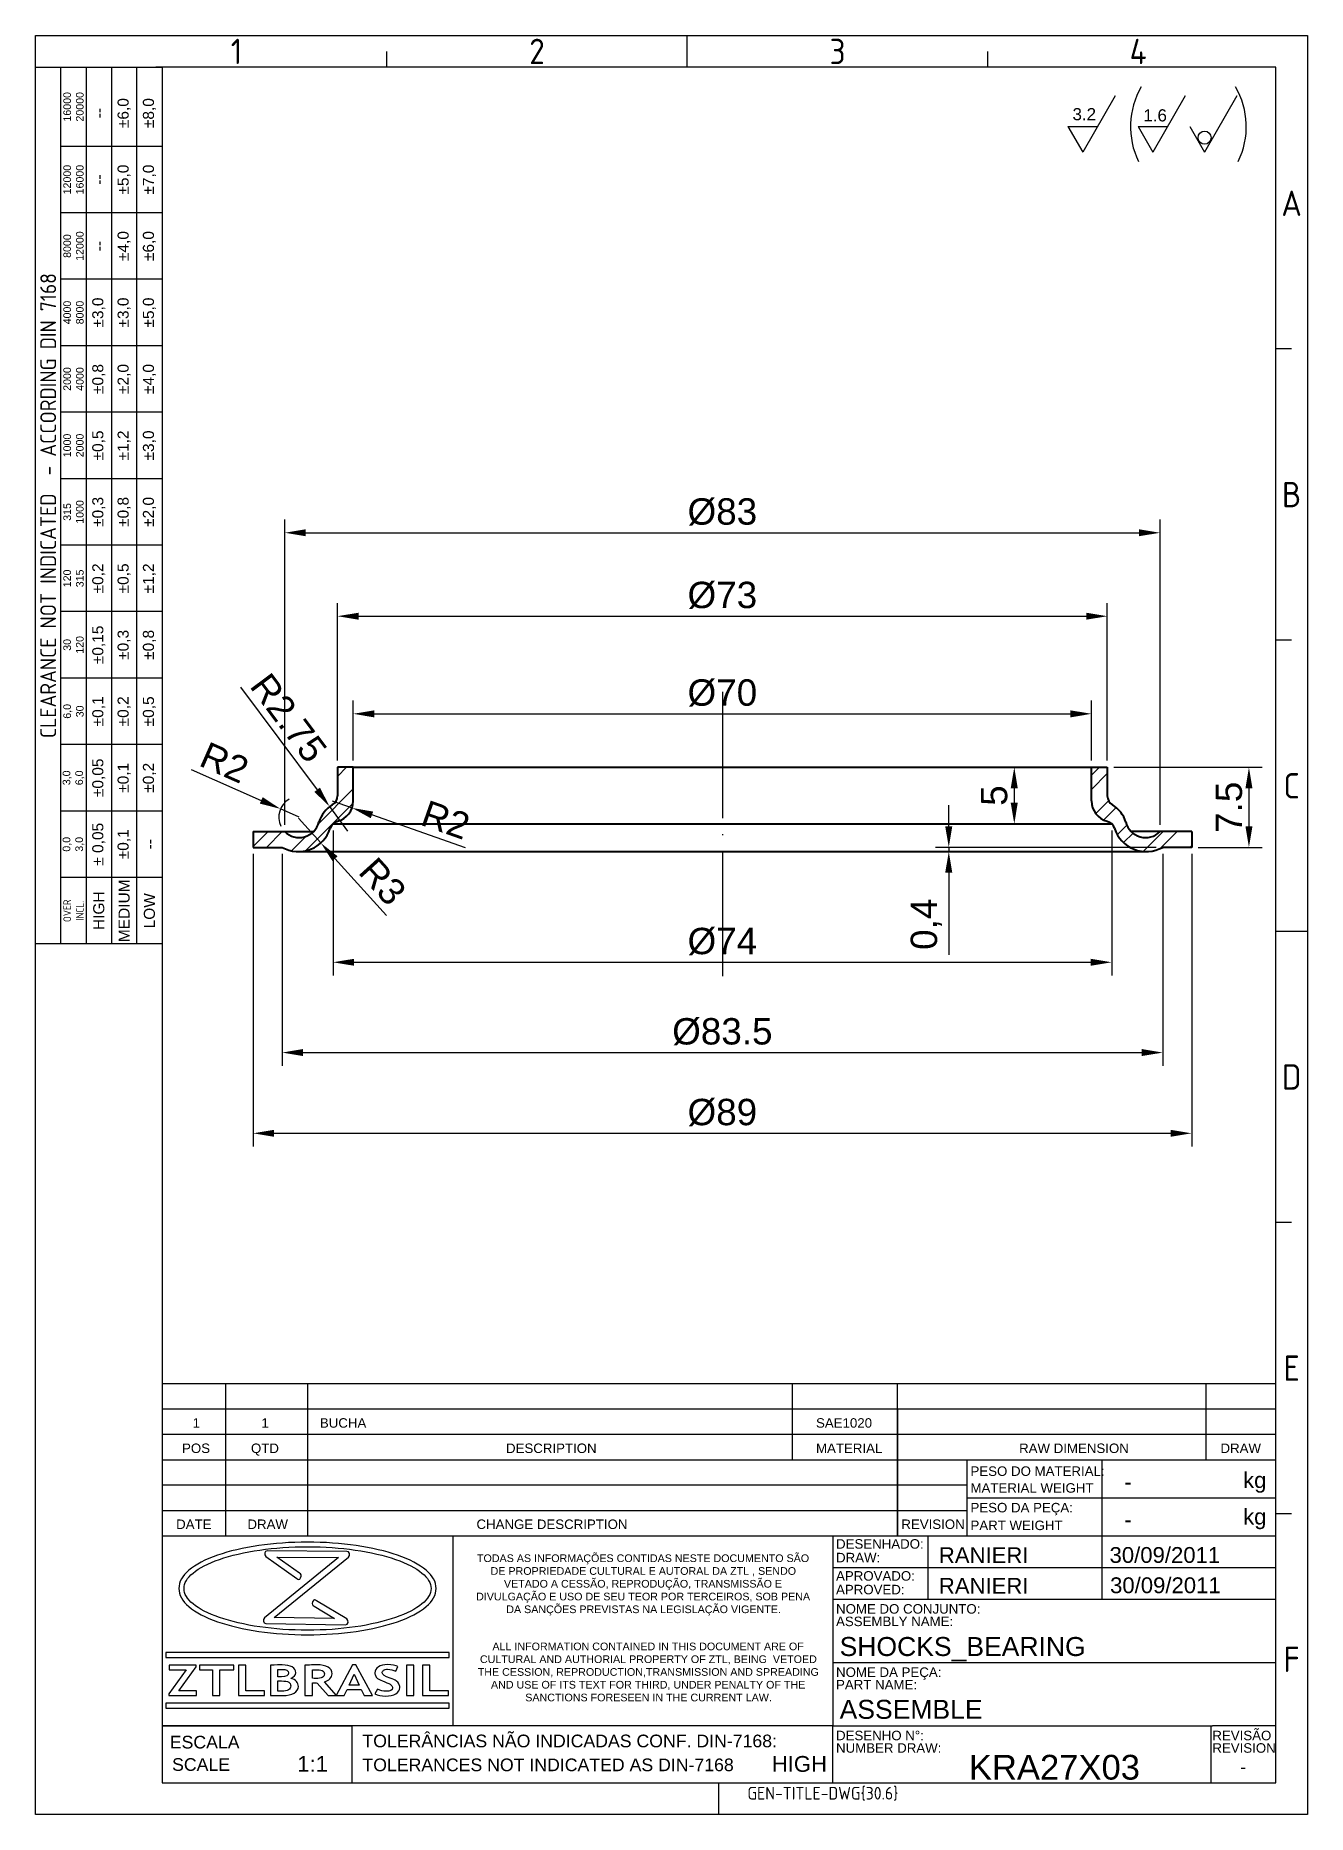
# Model space of a CAD drawing. Header units: millimetres. Extents: x 5684 to 5804, y 1874 to 2043.
import ezdxf
from ezdxf.enums import TextEntityAlignment as Align

# ---------------------------------------------------------------- set-up
doc = ezdxf.new("R2010")
doc.units = ezdxf.units.MM
doc.linetypes.add('ACAD_ISO04W100', pattern=[30, 24, -3, 0, -3])
for name, color, linetype, lineweight in [('AM_0', 7, 'Continuous', 40), ('AM_4', 1, 'ACAD_ISO04W100', 25), ('AM_5', 3, 'Continuous', 25)]:
    doc.layers.add(name, color=color, linetype=linetype, lineweight=lineweight)
doc.layers.add('Camada 1', color=7, linetype='Continuous')
doc.styles.add('ACISOTS', font='isocp.shx', dxfattribs={"height": 1})
doc.styles.get("Standard").update_dxf_attribs({"font": 'arial.ttf'})
doc.dimstyles.new('ISO-25', dxfattribs={"dimtxt": 2.5, "dimasz": 2, "dimexe": 1.25, "dimexo": 0.625, "dimtad": 1, "dimtxsty": 'Standard', "dimcen": 2.5, "dimadec": 0, "dimazin": 0, "dimtfac": 1, "dimtmove": 0, "dimatfit": 3, "dimfxl": 1, "dimarcsym": 0})

msp = doc.modelspace()

# ---------------------------------------------------------------- texts
at = {"color": 135, "lineweight": 25, "style": 'ACISOTS'}
for s, p in [('1', (5702.596, 2041.503)), ('2', (5731.096, 2041.503)), ('3', (5759.596, 2041.503)), ('4', (5788.096, 2041.503)), ('A', (5802.646, 2027.103)), ('B', (5802.646, 1999.503)), ('C', (5802.646, 1971.903)), ('D', (5802.646, 1944.303)), ('E', (5802.646, 1916.703)), ('F', (5802.646, 1889.103))]:
    msp.add_text(s, height=2.4, dxfattribs=at).set_placement(p, align=Align.MIDDLE)
for s, height, p in [('1', 0.9, (5698.435, 1911.057)), ('1', 0.9, (5704.968, 1911.057)), ('BUCHA', 0.9, (5710.508, 1911.057)), ('SAE1020', 0.9, (5757.549, 1911.057)), ('POS', 0.9, (5697.436, 1908.657)), ('QTD', 0.9, (5703.97, 1908.657)), ('DESCRIPTION', 0.9, (5728.155, 1908.657)), ('MATERIAL', 0.9, (5757.549, 1908.657)), ('RAW DIMENSION', 0.9, (5776.805, 1908.657)), ('DRAW', 0.9, (5795.902, 1908.657)), ('PESO DO MATERIAL:', 0.9, (5772.197, 1906.49)), ('kg', 1.5, (5798.046, 1905.34)), ('MATERIAL WEIGHT', 0.9, (5772.197, 1904.896)), ('PESO DA PEÇA:', 0.9, (5772.197, 1903.031)), ('DATE', 0.9, (5696.875, 1901.457)), ('DRAW', 0.9, (5703.637, 1901.457)), ('CHANGE DESCRIPTION', 0.9, (5725.353, 1901.457)), ('REVISION', 0.9, (5765.642, 1901.457)), ('PART WEIGHT', 0.9, (5772.197, 1901.352)), ('kg', 1.5, (5798.046, 1901.879)), ('DESENHADO:', 0.9, (5759.448, 1899.592)), ('DRAW:', 0.9, (5759.448, 1898.297)), ('APROVADO:', 0.9, (5759.448, 1896.561)), ('APROVED:', 0.9, (5759.448, 1895.266)), ('NOME DO CONJUNTO:', 0.9, (5759.448, 1893.435)), ('ASSEMBLY NAME:', 0.9, (5759.448, 1892.25)), ('NOME DA PEÇA:', 0.9, (5759.448, 1887.435)), ('PART NAME:', 0.9, (5759.448, 1886.25)), ('ESCALA', 1.2, (5696.274, 1880.654)), ('TOLERÂNCIAS NÃO INDICADAS CONF. DIN-7168:', 1.2, (5714.54, 1880.766)), ('DESENHO N%%d:', 0.9, (5759.448, 1881.435)), ('REVISÃO', 0.9, (5795.132, 1881.435)), ('NUMBER DRAW:', 0.9, (5759.448, 1880.25)), ('REVISION', 0.9, (5795.132, 1880.25)), ('SCALE', 1.2, (5696.491, 1878.534)), ('TOLERANCES NOT INDICATED AS DIN-7168', 1.2, (5714.54, 1878.501))]:
    msp.add_text(s, height=height).set_placement(p)
at = {"color": 135, "lineweight": 25, "attachment_point": 5, "rotation": 90}
for s, insert, char_height, width in [('16000\\P20000', (5687.146, 2036.253), 0.72, 7.5), ('±6,0', (5691.946, 2035.653), 1.05, 6.3), ('±8,0', (5694.346, 2035.653), 1.05, 6.3), ('--', (5689.546, 2035.653), 1.05, 6.3), ('12000\\P16000', (5687.146, 2029.353), 0.72, 6.3), ('±5,0', (5691.946, 2029.353), 1.05, 6.3), ('±7,0', (5694.346, 2029.353), 1.05, 6.3), ('--', (5689.546, 2029.353), 1.05, 6.3), ('8000\\P12000', (5687.146, 2023.053), 0.72, 6.3), ('--', (5689.546, 2023.053), 1.05, 6.3), ('±4,0', (5691.946, 2023.053), 1.05, 6.3), ('±6,0', (5694.346, 2023.053), 1.05, 6.3), ('{\\Fisocp.shx|c0;CLEARANCE NOT INDICATED  - ACCORDING DIN 7168}', (5684.746, 1998.453), 1.5, 83.1), ('4000\\P8000', (5687.146, 2016.753), 0.72, 6.3), ('±3,0', (5689.546, 2016.753), 1.05, 6.3), ('±3,0', (5691.946, 2016.753), 1.05, 6.3), ('±5,0', (5694.346, 2016.753), 1.05, 6.3), ('2000\\P4000', (5687.146, 2010.453), 0.72, 6.3), ('±0,8', (5689.546, 2010.453), 1.05, 6.3), ('±2,0', (5691.946, 2010.453), 1.05, 6.3), ('±4,0', (5694.346, 2010.453), 1.05, 6.3), ('1000\\P2000', (5687.146, 2004.153), 0.72, 6.3), ('±0,5', (5689.546, 2004.153), 1.05, 6.3), ('±1,2', (5691.946, 2004.153), 1.05, 6.3), ('±3,0', (5694.346, 2004.153), 1.05, 6.3), ('315\\P1000', (5687.146, 1997.853), 0.72, 6.3), ('±0,3', (5689.546, 1997.853), 1.05, 6.3), ('±0,8', (5691.946, 1997.853), 1.05, 6.3), ('±2,0', (5694.346, 1997.853), 1.05, 6.3), ('±0,2', (5689.546, 1991.553), 1.05, 6.3), ('±0,5', (5691.946, 1991.553), 1.05, 6.3), ('±1,2', (5694.346, 1991.553), 1.05, 6.3), ('120\\P315', (5687.146, 1991.553), 0.72, 6.3), ('±0,15', (5689.546, 1985.253), 1.05, 6.3), ('±0,3', (5691.946, 1985.253), 1.05, 6.3), ('±0,8', (5694.346, 1985.253), 1.05, 6.3), ('30\\P120', (5687.146, 1985.253), 0.72, 6.3), ('6,0\\P30', (5687.146, 1978.953), 0.72, 6.3), ('±0,1', (5689.546, 1978.953), 1.05, 6.3), ('±0,2', (5691.946, 1978.953), 1.05, 6.3), ('±0,5', (5694.346, 1978.953), 1.05, 6.3), ('±0,05', (5689.546, 1972.653), 1.05, 6.3), ('3,0\\P6,0', (5687.146, 1972.653), 0.72, 6.3), ('±0,1', (5691.946, 1972.653), 1.05, 6.3), ('±0,2', (5694.346, 1972.653), 1.05, 6.3), ('± 0,05', (5689.546, 1966.353), 1.05, 6.3), ('\\pt4.79529;±0,1', (5691.946, 1966.353), 1.05, 6.3), ('0,0\\P3,0', (5687.146, 1966.353), 0.72, 6.3), ('--', (5694.346, 1966.353), 1.05, 6.3), ('MEDIUM', (5691.946, 1960.053), 1.05, 6.3), ('{\\Fisocp.shx|c0;OVER\\PINCL.}', (5687.146, 1960.053), 0.72, 6.3), ('HIGH', (5689.546, 1960.053), 1.05, 6.3), ('LOW', (5694.346, 1960.053), 1.05, 6.3)]:
    msp.add_mtext(s, dxfattribs=dict(at, insert=insert, char_height=char_height, width=width))
at = {"linetype": 'Continuous', "char_height": 0.726, "attachment_point": 1}
for s, width, insert in [('\\pi0.78702;TODAS AS INFORMAÇÕES CONTIDAS NESTE DOCUMENTO SÃO \\P\\pi2.0808;DE PROPRIEDADE CULTURAL E AUTORAL DA ZTL , SENDO \\P\\pi3.3446;VETADO A CESSÃO, REPRODUÇÃO, TRANSMISSÃO E \\P\\pi0.70456;DIVULGAÇÃO E USO DE SEU TEOR POR TERCEIROS, SOB PENA \\P\\pi3.5662;DA SANÇÕES PREVISTAS NA LEGISLAÇÃO VIGENTE.', 33.00498, (5724.614, 1899.049)), ('\\pi2.251;ALL INFORMATION CONTAINED IN THIS DOCUMENT ARE OF \\P\\pi1.0669;CULTURAL AND AUTHORIAL PROPERTY OF ZTL, BEING  VETOED \\P\\pi0.86166;THE CESSION, REPRODUCTION,TRANSMISSION AND SPREADING \\P\\pi2.1138;AND USE OF ITS TEXT FOR THIRD, UNDER PENALTY OF THE \\P\\pi5.3652;SANCTIONS FORESEEN IN THE CURRENT LAW.', 33.98228, (5724.614, 1890.689))]:
    msp.add_mtext_dynamic_manual_height_columns(s, width=width, gutter_width=12.5, heights=[0], dxfattribs=dict(at, insert=insert))
for p in [(5786.783, 1905.919), (5786.783, 1902.35)]:
    msp.add_attdef('-', text='', height=1.5).set_placement(p, align=Align.MIDDLE_LEFT)
for tag, p, height in [('RANIERI', (5769.198, 1898.226), 1.5), ('30/09/2011', (5785.384, 1898.244), 1.5), ('RANIERI', (5769.197, 1895.323), 1.5), ('30/09/2011', (5785.432, 1895.373), 1.5), ('SHOCKS_BEARING', (5759.787, 1889.418), 1.8), ('ASSEMBLE', (5759.787, 1883.464), 1.8), ('KRA27X03', (5772.046, 1877.703), 2.347)]:
    msp.add_attdef(tag, p, '', height=height)
for tag, height, p in [('1:1', 1.5, (5709.812, 1879.19)), ('HIGH', 1.5, (5755.971, 1879.19)), ('-', 1.173, (5798.062, 1878.897))]:
    msp.add_attdef(tag, text='', height=height).set_placement(p, align=Align.MIDDLE_CENTER)
at = {"color": 135, "style": 'ACISOTS'}
msp.add_attdef('GEN-TITLE-DWG{30.6}', (5751.048, 1875.811), '', height=1.2, dxfattribs=at)
at = {"layer": 'AM_5', "char_height": 1.15, "attachment_point": 1}
for s, insert in [('3.2', (5781.87, 2036.13)), ('1.6', (5788.587, 2036.019))]:
    msp.add_mtext_dynamic_manual_height_columns(s, width=18.23779, gutter_width=12.5, heights=[0], dxfattribs=dict(at, insert=insert))

# ---------------------------------------------------------------- blocks, each defined once
blk = doc.blocks.new('*D16')
at = {"layer": 'AM_5', "color": 0, "lineweight": -2}
for p, q in [((5704.17, 1965.44), (5704.17, 1937.71)), ((5793.17, 1965.44), (5793.17, 1937.71)), ((5706.17, 1938.96), (5791.17, 1938.96))]:
    blk.add_line(p, q, dxfattribs=at)
at = {"layer": 'AM_5', "color": 0}
for points in [[(5706.17, 1939.29), (5706.17, 1938.63), (5704.17, 1938.96)], [(5791.17, 1939.29), (5791.17, 1938.63), (5793.17, 1938.96)]]:
    blk.add_solid(points, dxfattribs=at)
at = {"layer": 'Defpoints', "color": 0}
for p in [(5704.17, 1966.06), (5793.17, 1966.06), (5793.17, 1938.96)]:
    blk.add_point(p, dxfattribs=at)
at = {"layer": 'AM_5', "color": 0, "insert": (5748.67, 1940.93), "char_height": 2.5, "attachment_point": 5}
blk.add_mtext('%%C89', dxfattribs=at)
blk = doc.blocks.new('*D17')
at = {"layer": 'AM_5', "color": 0, "lineweight": -2}
for p, q in [((5711.75, 1967.66), (5711.75, 1953.92)), ((5785.59, 1967.66), (5785.59, 1953.92)), ((5713.75, 1955.17), (5783.59, 1955.17))]:
    blk.add_line(p, q, dxfattribs=at)
at = {"layer": 'AM_5', "color": 0}
for points in [[(5713.75, 1955.5), (5713.75, 1954.84), (5711.75, 1955.17)], [(5783.59, 1955.5), (5783.59, 1954.84), (5785.59, 1955.17)]]:
    blk.add_solid(points, dxfattribs=at)
at = {"layer": 'Defpoints', "color": 0}
for p in [(5711.75, 1968.29), (5785.59, 1968.29), (5785.59, 1955.17)]:
    blk.add_point(p, dxfattribs=at)
at = {"layer": 'AM_5', "color": 0, "insert": (5748.67, 1957.14), "char_height": 2.5, "attachment_point": 5}
blk.add_mtext('%%C74', dxfattribs=at)
blk = doc.blocks.new('*D18')
at = {"layer": 'AM_5', "color": 0, "lineweight": -2}
for p, q in [((5706.92, 1965.44), (5706.92, 1945.36)), ((5790.42, 1965.44), (5790.42, 1945.36)), ((5708.92, 1946.61), (5788.42, 1946.61))]:
    blk.add_line(p, q, dxfattribs=at)
at = {"layer": 'AM_5', "color": 0}
for points in [[(5708.92, 1946.95), (5708.92, 1946.28), (5706.92, 1946.61)], [(5788.42, 1946.95), (5788.42, 1946.28), (5790.42, 1946.61)]]:
    blk.add_solid(points, dxfattribs=at)
at = {"layer": 'Defpoints', "color": 0}
for p in [(5706.92, 1966.06), (5790.42, 1966.06), (5790.42, 1946.61)]:
    blk.add_point(p, dxfattribs=at)
at = {"layer": 'AM_5', "color": 0, "insert": (5748.67, 1948.58), "char_height": 2.5, "attachment_point": 5}
blk.add_mtext('%%C83.5', dxfattribs=at)
blk = doc.blocks.new('*D19')
at = {"layer": 'AM_5', "color": 0, "lineweight": -2}
for p, q in [((5713.67, 1974.29), (5713.67, 1979.97)), ((5783.67, 1974.29), (5783.67, 1979.97)), ((5715.67, 1978.72), (5781.67, 1978.72))]:
    blk.add_line(p, q, dxfattribs=at)
at = {"layer": 'AM_5', "color": 0}
for points in [[(5715.67, 1979.05), (5715.67, 1978.38), (5713.67, 1978.72)], [(5781.67, 1979.05), (5781.67, 1978.38), (5783.67, 1978.72)]]:
    blk.add_solid(points, dxfattribs=at)
at = {"layer": 'Defpoints', "color": 0}
for p in [(5783.67, 1978.72), (5713.67, 1973.66), (5783.67, 1973.66)]:
    blk.add_point(p, dxfattribs=at)
at = {"layer": 'AM_5', "color": 0, "insert": (5748.67, 1980.69), "char_height": 2.5, "attachment_point": 5}
blk.add_mtext('%%C70', dxfattribs=at)
blk = doc.blocks.new('*D20')
at = {"layer": 'AM_5', "color": 0, "lineweight": -2}
for p, q in [((5712.17, 1974.29), (5712.17, 1989.22)), ((5714.17, 1987.97), (5783.17, 1987.97)), ((5785.17, 1974.29), (5785.17, 1989.22))]:
    blk.add_line(p, q, dxfattribs=at)
at = {"layer": 'AM_5', "color": 0}
for points in [[(5714.17, 1988.3), (5714.17, 1987.64), (5712.17, 1987.97)], [(5783.17, 1988.3), (5783.17, 1987.64), (5785.17, 1987.97)]]:
    blk.add_solid(points, dxfattribs=at)
at = {"layer": 'Defpoints', "color": 0}
for p in [(5785.17, 1987.97), (5712.17, 1973.66), (5785.17, 1973.66)]:
    blk.add_point(p, dxfattribs=at)
at = {"layer": 'AM_5', "color": 0, "insert": (5748.67, 1989.94), "char_height": 2.5, "attachment_point": 5}
blk.add_mtext('%%C73', dxfattribs=at)
blk = doc.blocks.new('*D21')
at = {"layer": 'AM_5', "color": 0, "lineweight": -2}
for p, q in [((5707.17, 1968.19), (5707.17, 1997.13)), ((5790.17, 1968.19), (5790.17, 1997.13)), ((5709.17, 1995.88), (5788.17, 1995.88))]:
    blk.add_line(p, q, dxfattribs=at)
at = {"layer": 'AM_5', "color": 0}
for points in [[(5709.17, 1996.21), (5709.17, 1995.55), (5707.17, 1995.88)], [(5788.17, 1996.21), (5788.17, 1995.55), (5790.17, 1995.88)]]:
    blk.add_solid(points, dxfattribs=at)
at = {"layer": 'Defpoints', "color": 0}
for p in [(5790.17, 1995.88), (5707.17, 1967.56), (5790.17, 1967.56)]:
    blk.add_point(p, dxfattribs=at)
at = {"layer": 'AM_5', "color": 0, "insert": (5748.67, 1997.85), "char_height": 2.5, "attachment_point": 5}
blk.add_mtext('%%C83', dxfattribs=at)
blk = doc.blocks.new('*D23')
at = {"layer": 'AM_5', "color": 0, "lineweight": -2}
for p, q in [((5711.67, 1970.46), (5713.56, 1969.8)), ((5724.3, 1966.02), (5715.44, 1969.13))]:
    blk.add_line(p, q, dxfattribs=at)
at = {"layer": 'AM_5', "color": 0}
blk.add_solid([(5715.56, 1969.45), (5715.33, 1968.82), (5713.56, 1969.8)], dxfattribs=at)
at = {"layer": 'Defpoints', "color": 0}
for p in [(5711.67, 1970.46), (5713.56, 1969.8)]:
    blk.add_point(p, dxfattribs=at)
at = {"layer": 'AM_5', "color": 0, "insert": (5722.44, 1968.67), "char_height": 2.5, "attachment_point": 5, "rotation": 340.6229}
blk.add_mtext('R2', dxfattribs=at)
blk = doc.blocks.new('*D24')
at = {"layer": 'AM_5', "color": 0, "lineweight": -2}
for p, q in [((5708.47, 1968.84), (5710.59, 1966.48)), ((5716.81, 1959.59), (5711.93, 1965))]:
    blk.add_line(p, q, dxfattribs=at)
at = {"layer": 'AM_5', "color": 0}
blk.add_solid([(5712.18, 1965.22), (5711.69, 1964.77), (5710.59, 1966.48)], dxfattribs=at)
at = {"layer": 'Defpoints', "color": 0}
for p in [(5708.47, 1968.84), (5710.59, 1966.48)]:
    blk.add_point(p, dxfattribs=at)
at = {"layer": 'AM_5', "color": 0, "insert": (5716.45, 1962.83), "char_height": 2.5, "attachment_point": 5, "rotation": 312.0788}
blk.add_mtext('R3', dxfattribs=at)
blk = doc.blocks.new('*D25')
at = {"layer": 'AM_5', "color": 0, "lineweight": -2}
for p, q in [((5698.3, 1973.44), (5704.94, 1970.51)), ((5708.54, 1968.93), (5706.77, 1969.71))]:
    blk.add_line(p, q, dxfattribs=at)
blk.add_arc((5708.54, 1968.93), 1.93, 119.159, 206.3933, dxfattribs=at)
at = {"layer": 'AM_5', "color": 0}
blk.add_solid([(5705.08, 1970.82), (5704.81, 1970.21), (5706.77, 1969.71)], dxfattribs=at)
at = {"layer": 'Defpoints', "color": 0}
for p in [(5706.77, 1969.71), (5708.54, 1968.93)]:
    blk.add_point(p, dxfattribs=at)
at = {"layer": 'AM_5', "color": 0, "insert": (5701.46, 1974.1), "char_height": 2.5, "attachment_point": 5, "rotation": 336.2124}
blk.add_mtext('R2', dxfattribs=at)
blk = doc.blocks.new('*D26')
at = {"layer": 'AM_5', "color": 0, "lineweight": -2}
for p, q in [((5702.98, 1981.26), (5710.25, 1971.52)), ((5713.16, 1967.61), (5711.44, 1969.92))]:
    blk.add_line(p, q, dxfattribs=at)
at = {"layer": 'AM_5', "color": 0}
blk.add_solid([(5710.51, 1971.72), (5709.98, 1971.32), (5711.44, 1969.92)], dxfattribs=at)
at = {"layer": 'Defpoints', "color": 0}
for p in [(5711.44, 1969.92), (5713.16, 1967.61)]:
    blk.add_point(p, dxfattribs=at)
at = {"layer": 'AM_5', "color": 0, "insert": (5707.54, 1978.33), "char_height": 2.5, "attachment_point": 5, "rotation": 306.7342}
blk.add_mtext('R2.75', dxfattribs=at)
blk = doc.blocks.new('*D27')
at = {"layer": 'AM_5', "color": 0, "lineweight": -2}
for p, q in [((5783.05, 1973.66), (5775.1, 1973.66)), ((5776.35, 1971.66), (5776.35, 1970.29)), ((5784.97, 1968.29), (5775.1, 1968.29))]:
    blk.add_line(p, q, dxfattribs=at)
at = {"layer": 'AM_5', "color": 0}
for points in [[(5776.01, 1971.66), (5776.68, 1971.66), (5776.35, 1973.66)], [(5776.01, 1970.29), (5776.68, 1970.29), (5776.35, 1968.29)]]:
    blk.add_solid(points, dxfattribs=at)
at = {"layer": 'Defpoints', "color": 0}
for p in [(5783.67, 1973.66), (5776.35, 1968.29), (5785.59, 1968.29)]:
    blk.add_point(p, dxfattribs=at)
at = {"layer": 'AM_5', "color": 0, "insert": (5774.45, 1970.97), "char_height": 2.5, "attachment_point": 5, "rotation": 90}
blk.add_mtext('5', dxfattribs=at)
blk = doc.blocks.new('*D28')
at = {"layer": 'AM_5', "color": 0, "lineweight": -2}
for p, q in [((5785.8, 1973.66), (5799.85, 1973.66)), ((5798.6, 1971.66), (5798.6, 1968.06)), ((5793.8, 1966.06), (5799.85, 1966.06))]:
    blk.add_line(p, q, dxfattribs=at)
at = {"layer": 'AM_5', "color": 0}
for points in [[(5798.27, 1971.66), (5798.93, 1971.66), (5798.6, 1973.66)], [(5798.27, 1968.06), (5798.93, 1968.06), (5798.6, 1966.06)]]:
    blk.add_solid(points, dxfattribs=at)
at = {"layer": 'Defpoints', "color": 0}
for p in [(5785.17, 1973.66), (5793.17, 1966.06), (5798.6, 1966.06)]:
    blk.add_point(p, dxfattribs=at)
at = {"layer": 'AM_5', "color": 0, "insert": (5796.71, 1969.86), "char_height": 2.5, "attachment_point": 5, "rotation": 90}
blk.add_mtext('7.5', dxfattribs=at)
blk = doc.blocks.new('*D29')
at = {"layer": 'AM_5', "color": 0, "lineweight": -2}
for p, q in [((5770.14, 1968.06), (5770.14, 1970.06)), ((5789.8, 1966.06), (5768.89, 1966.06)), ((5770.14, 1966.06), (5770.14, 1965.66)), ((5769.51, 1965.66), (5768.89, 1965.66)), ((5770.14, 1963.66), (5770.14, 1955.87))]:
    blk.add_line(p, q, dxfattribs=at)
at = {"layer": 'AM_5', "color": 0}
for points in [[(5769.8, 1968.06), (5770.47, 1968.06), (5770.14, 1966.06)], [(5769.8, 1963.66), (5770.47, 1963.66), (5770.14, 1965.66)]]:
    blk.add_solid(points, dxfattribs=at)
at = {"layer": 'Defpoints', "color": 0}
for p in [(5790.42, 1966.06), (5770.14, 1965.66), (5770.14, 1965.66)]:
    blk.add_point(p, dxfattribs=at)
at = {"layer": 'AM_5', "color": 0, "insert": (5768.01, 1958.77), "char_height": 2.5, "attachment_point": 5, "rotation": 90}
blk.add_mtext('0,4', dxfattribs=at)

# ---------------------------------------------------------------- dimensions: what is measured, and where the dimension line sits
at = {"layer": 'AM_5'}
for base, p1, p2, text, picture, middle in [((5790.171, 1995.879), (5707.171, 1967.562), (5790.171, 1967.562), '%%C83', '*D21', (5748.671, 1997.851)), ((5785.171, 1987.971), (5712.171, 1973.662), (5785.171, 1973.662), '%%C73', '*D20', (5748.671, 1989.942)), ((5783.671, 1978.716), (5713.671, 1973.662), (5783.671, 1973.662), '%%C70', '*D19', (5748.671, 1980.688)), ((5785.59, 1955.168), (5711.752, 1968.287), (5785.59, 1968.287), '%%C74', '*D17', (5748.671, 1957.14)), ((5793.171, 1938.96), (5704.171, 1966.062), (5793.171, 1966.062), '%%C89', '*D16', (5748.671, 1940.931)), ((5790.421, 1946.612), (5706.921, 1966.062), (5790.421, 1966.062), '%%C83.5', '*D18', (5748.671, 1948.584))]:
    dim = msp.add_linear_dim(base=base, p1=p1, p2=p2, text=text, dimstyle='ISO-25', dxfattribs=at)
    dim.commit()
    dim.dimension.update_dxf_attribs({"geometry": picture, "text_midpoint": middle})
for center, mpoint, text, picture, middle in [((5713.161, 1967.613), (5711.443, 1969.916), 'R2.75', '*D26', (5707.537, 1978.329)), ((5708.54, 1968.927), (5706.771, 1969.707), 'R2', '*D25', (5701.465, 1974.1)), ((5708.465, 1968.836), (5710.593, 1966.48), 'R3', '*D24', (5716.455, 1962.826))]:
    dim = msp.add_radius_dim(center=center, mpoint=mpoint, text=text, dimstyle='ISO-25', dxfattribs=at)
    dim.commit()
    dim.dimension.update_dxf_attribs({"geometry": picture, "text_midpoint": middle})
for base, p1, p2, text, picture, middle in [((5776.345, 1968.287), (5783.671, 1973.662), (5785.59, 1968.287), '5', '*D27', (5774.449, 1970.974)), ((5798.601, 1966.062), (5785.171, 1973.662), (5793.171, 1966.062), '7.5', '*D28', (5796.705, 1969.862))]:
    dim = msp.add_linear_dim(base=base, p1=p1, p2=p2, angle=90, text=text, dimstyle='ISO-25', dxfattribs=at)
    dim.commit()
    dim.dimension.update_dxf_attribs({"geometry": picture, "text_midpoint": middle})
dim = msp.add_radius_dim(center=(5711.671, 1970.462), mpoint=(5713.558, 1969.798), dimstyle='ISO-25', dxfattribs=at)
dim.commit()
dim.dimension.update_dxf_attribs({"geometry": '*D23', "text_midpoint": (5721.82, 1966.892), "dimtype": 164})
dim = msp.add_linear_dim(base=(5770.138, 1965.662), p1=(5790.421, 1966.062), p2=(5770.138, 1965.662), angle=90, dimstyle='ISO-25', dxfattribs=at)
dim.commit()
dim.dimension.update_dxf_attribs({"geometry": '*D29', "text_midpoint": (5768.01, 1958.766)})

# ---------------------------------------------------------------- hatches: boundary and pattern name
at = {"layer": 'AM_5'}
h = msp.add_hatch(dxfattribs=at)
h.set_pattern_fill('ANSI32', color=256, scale=0.3, style=0)
h.paths.add_polyline_path([(5711.488, 1967.867, -0.2556478), (5712.184, 1968.528, 0.3401154), (5713.671, 1970.462), (5713.671, 1973.662), (5712.171, 1973.662), (5712.171, 1970.937, -0.2636676), (5711.685, 1970.079, 0.1849711), (5710.416, 1968.462, -0.5840098), (5707.171, 1967.562), (5704.171, 1967.562), (5704.171, 1966.062), (5706.921, 1966.062, 0.4733692)])
h.paths.add_polyline_path([(5793.171, 1967.562), (5790.171, 1967.562, -0.5840098), (5786.926, 1968.462, 0.1849698), (5785.657, 1970.079, -0.2636715), (5785.171, 1970.937), (5785.171, 1973.662), (5783.671, 1973.662), (5783.671, 1970.462, 0.3401154), (5785.158, 1968.528, -0.2556478), (5785.854, 1967.867, 0.4733692), (5790.421, 1966.062), (5793.171, 1966.062)])

# ---------------------------------------------------------------- linework, layer by layer
at = {"color": 135, "lineweight": 25}
for p, q in [((5683.546, 1874.403), (5683.546, 2043.003)), ((5683.546, 2043.003), (5804.146, 2043.003)), ((5745.346, 2040.003), (5745.346, 2043.003)), ((5804.146, 2043.003), (5804.146, 1874.403)), ((5716.846, 2040.003), (5716.846, 2041.503)), ((5773.846, 2040.003), (5773.846, 2041.503)), ((5685.946, 1956.903), (5685.946, 2040.003)), ((5688.346, 2040.003), (5688.346, 1956.903)), ((5690.746, 2040.003), (5690.746, 1956.903)), ((5693.146, 1956.903), (5693.146, 2040.003)), ((5695.546, 2032.503), (5685.946, 2032.503)), ((5695.546, 2026.203), (5685.946, 2026.203)), ((5695.546, 2019.903), (5685.946, 2019.903)), ((5695.546, 2013.603), (5685.946, 2013.603)), ((5802.646, 2013.303), (5801.146, 2013.303)), ((5695.546, 2007.303), (5685.946, 2007.303)), ((5695.546, 2001.003), (5685.946, 2001.003)), ((5695.546, 1994.703), (5685.946, 1994.703)), ((5695.546, 1988.403), (5685.946, 1988.403)), ((5802.646, 1985.703), (5801.146, 1985.703)), ((5695.546, 1982.103), (5685.946, 1982.103)), ((5695.546, 1975.803), (5685.946, 1975.803)), ((5695.546, 1969.503), (5685.946, 1969.503)), ((5695.546, 1963.203), (5685.946, 1963.203)), ((5801.146, 1958.103), (5804.146, 1958.103)), ((5802.646, 1930.503), (5801.146, 1930.503)), ((5802.646, 1902.903), (5801.146, 1902.903)), ((5748.346, 1874.403), (5748.346, 1877.403)), ((5804.146, 1874.403), (5683.546, 1874.403))]:
    msp.add_line(p, q, dxfattribs=at)
for p, q in [((5801.146, 2040.003), (5694.946, 2040.003)), ((5695.546, 2040.003), (5695.546, 1877.403)), ((5801.146, 1877.403), (5801.146, 2040.003)), ((5801.146, 1915.203), (5695.546, 1915.203)), ((5701.546, 1915.203), (5701.546, 1900.803)), ((5709.346, 1915.203), (5709.346, 1900.803)), ((5755.297, 1915.203), (5755.297, 1908.003)), ((5765.288, 1900.803), (5765.288, 1915.203)), ((5794.539, 1908.003), (5794.539, 1915.203)), ((5801.146, 1912.803), (5695.546, 1912.803)), ((5765.288, 1912.803), (5765.288, 1900.803)), ((5801.146, 1910.403), (5695.546, 1910.403)), ((5695.546, 1908.003), (5801.146, 1908.003)), ((5695.546, 1908.003), (5695.546, 1877.403)), ((5695.546, 1908.003), (5771.895, 1908.003)), ((5771.895, 1900.803), (5771.895, 1908.003)), ((5784.646, 1908.003), (5784.646, 1904.403)), ((5801.146, 1877.403), (5801.146, 1908.003)), ((5771.895, 1905.603), (5695.546, 1905.603)), ((5771.895, 1904.403), (5801.146, 1904.403)), ((5784.646, 1904.403), (5784.646, 1900.803)), ((5695.546, 1903.203), (5771.895, 1903.203)), ((5695.546, 1900.803), (5759.146, 1900.803)), ((5723.106, 1900.803), (5723.106, 1882.803)), ((5759.146, 1900.803), (5759.146, 1889.403)), ((5759.146, 1900.803), (5801.146, 1900.803)), ((5768.146, 1900.803), (5768.146, 1894.803)), ((5784.646, 1900.803), (5784.646, 1894.803)), ((5759.146, 1897.803), (5801.146, 1897.803)), ((5759.146, 1894.803), (5801.146, 1894.803)), ((5759.146, 1889.403), (5759.146, 1882.803)), ((5759.146, 1888.803), (5801.146, 1888.803)), ((5695.546, 1882.803), (5713.546, 1882.803)), ((5759.146, 1882.803), (5695.546, 1882.803)), ((5723.071, 1882.803), (5695.716, 1882.803)), ((5713.546, 1882.803), (5713.546, 1877.403)), ((5759.146, 1877.403), (5759.146, 1882.803)), ((5759.146, 1882.803), (5795.146, 1882.803)), ((5794.999, 1882.803), (5794.999, 1877.403)), ((5801.146, 1882.803), (5795.146, 1882.803)), ((5695.546, 1877.403), (5801.146, 1877.403)), ((5695.546, 1877.403), (5801.146, 1877.403))]:
    msp.add_line(p, q)
msp.add_lwpolyline([(5695.546, 2040.003), (5695.546, 1956.903), (5683.546, 1956.903), (5683.546, 2040.003)], close=True, dxfattribs=at)
at = {"layer": 'AM_0'}
for p, q in [((5713.671, 1973.662), (5712.171, 1973.662)), ((5712.171, 1973.662), (5712.171, 1970.937)), ((5713.671, 1970.462), (5713.671, 1973.662)), ((5713.671, 1973.662), (5783.671, 1973.662)), ((5783.671, 1970.462), (5783.671, 1973.662)), ((5783.671, 1973.662), (5785.171, 1973.662)), ((5785.171, 1973.662), (5785.171, 1970.937)), ((5704.171, 1967.562), (5704.171, 1966.062)), ((5704.171, 1967.562), (5707.171, 1967.562)), ((5704.171, 1967.562), (5707.171, 1967.562)), ((5707.171, 1967.562), (5709.908, 1967.562)), ((5711.752, 1968.287), (5785.59, 1968.287)), ((5790.171, 1967.562), (5787.434, 1967.562)), ((5793.171, 1967.562), (5790.171, 1967.562)), ((5793.171, 1967.562), (5790.171, 1967.562)), ((5793.171, 1967.562), (5793.171, 1966.062)), ((5704.171, 1966.062), (5706.921, 1966.062)), ((5793.171, 1966.062), (5790.421, 1966.062)), ((5708.465, 1965.662), (5788.877, 1965.662))]:
    msp.add_line(p, q, dxfattribs=at)
for centre, radius, start, end in [((5711.171, 1970.937), 1, 300.9165, 360), ((5786.171, 1970.937), 1, 180, 239.0835), ((5713.161, 1967.613), 2.874, 120.9165, 162.83496), ((5711.671, 1970.462), 2, 284.86415, 0), ((5785.671, 1970.462), 2, 180, 255.13585), ((5784.181, 1967.613), 2.874, 17.16504, 59.0835), ((5708.465, 1968.836), 3.175, 240.89999, 342.22573), ((5708.54, 1968.927), 1.933, 224.92001, 346.06141), ((5712.441, 1967.562), 1, 104.86415, 162.22573), ((5784.902, 1967.562), 1, 17.77427, 75.13585), ((5788.877, 1968.836), 3.175, 197.77427, 299.10001), ((5788.802, 1968.927), 1.933, 193.93859, 315.07999)]:
    msp.add_arc(centre, radius, start, end, dxfattribs=at)
at = {"layer": 'AM_4', "ltscale": 0.5}
msp.add_line((5748.671, 1980.817), (5748.671, 1953.865), dxfattribs=at)
at = {"layer": 'AM_5'}
for p, q in [((5785.91, 2037.277), (5782.836, 2031.953)), ((5792.567, 2037.277), (5789.493, 2031.953)), ((5797.461, 2037.277), (5794.387, 2031.953)), ((5781.439, 2034.373), (5784.233, 2034.373)), ((5781.439, 2034.373), (5782.836, 2031.953)), ((5788.096, 2034.373), (5790.89, 2034.373)), ((5788.096, 2034.373), (5789.493, 2031.953)), ((5792.99, 2034.373), (5794.387, 2031.953))]:
    msp.add_line(p, q, dxfattribs=at)
msp.add_circle((5794.393, 2033.325), 0.62, dxfattribs=at)
for centre, start, end in [((5794.893, 2034.368), 149.81687, 205.95777), ((5790.825, 2034.368), 334.04223, 30.18313)]:
    msp.add_arc(centre, 7.524, start, end, dxfattribs=at)
at = {"layer": 'Camada 1'}
for points, knots in [([(5709.332, 1900.211), (5710.961, 1900.211), (5712.517, 1900.097), (5713.939, 1899.89), (5713.939, 1899.89), (5715.417, 1899.676), (5716.75, 1899.361), (5717.868, 1898.971), (5717.868, 1898.971), (5719.015, 1898.571), (5719.941, 1898.087), (5720.574, 1897.546), (5720.574, 1897.546), (5721.19, 1897.02), (5721.531, 1896.437), (5721.531, 1895.821), (5721.531, 1895.821), (5721.531, 1895.205), (5721.19, 1894.623), (5720.574, 1894.096), (5720.574, 1894.096), (5719.941, 1893.555), (5719.015, 1893.072), (5717.868, 1892.671), (5717.868, 1892.671), (5716.75, 1892.281), (5715.417, 1891.967), (5713.939, 1891.752), (5713.939, 1891.752), (5712.517, 1891.546), (5710.961, 1891.431), (5709.332, 1891.431), (5709.332, 1891.431), (5707.703, 1891.431), (5706.147, 1891.546), (5704.725, 1891.752), (5704.725, 1891.752), (5703.247, 1891.967), (5701.914, 1892.281), (5700.797, 1892.671), (5700.797, 1892.671), (5699.649, 1893.072), (5698.723, 1893.555), (5698.09, 1894.096), (5698.09, 1894.096), (5697.474, 1894.623), (5697.133, 1895.205), (5697.133, 1895.821), (5697.133, 1895.821), (5697.133, 1896.437), (5697.474, 1897.02), (5698.09, 1897.546), (5698.09, 1897.546), (5698.723, 1898.087), (5699.649, 1898.571), (5700.797, 1898.971), (5700.797, 1898.971), (5701.914, 1899.361), (5703.247, 1899.676), (5704.725, 1899.89), (5704.725, 1899.89), (5706.147, 1900.097), (5707.703, 1900.211), (5709.332, 1900.211)], [0, 0, 0, 0, 0.0588235, 0.0588235, 0.0588235, 0.0588235, 0.1176471, 0.1176471, 0.1176471, 0.1176471, 0.1764706, 0.1764706, 0.1764706, 0.1764706, 0.2352941, 0.2352941, 0.2352941, 0.2352941, 0.2941176, 0.2941176, 0.2941176, 0.2941176, 0.3529412, 0.3529412, 0.3529412, 0.3529412, 0.4117647, 0.4117647, 0.4117647, 0.4117647, 0.4705882, 0.4705882, 0.4705882, 0.4705882, 0.5294118, 0.5294118, 0.5294118, 0.5294118, 0.5882353, 0.5882353, 0.5882353, 0.5882353, 0.6470588, 0.6470588, 0.6470588, 0.6470588, 0.7058824, 0.7058824, 0.7058824, 0.7058824, 0.7647059, 0.7647059, 0.7647059, 0.7647059, 0.8235294, 0.8235294, 0.8235294, 0.8235294, 0.8823529, 0.8823529, 0.8823529, 0.8823529, 1, 1, 1, 1]), ([(5709.332, 1899.778), (5707.732, 1899.778), (5706.205, 1899.667), (5704.813, 1899.465), (5704.813, 1899.465), (5703.366, 1899.256), (5702.064, 1898.949), (5700.975, 1898.569), (5700.975, 1898.569), (5699.915, 1898.199), (5699.061, 1897.762), (5698.479, 1897.282), (5698.479, 1897.282), (5697.927, 1896.826), (5697.622, 1896.332), (5697.622, 1895.821), (5697.622, 1895.821), (5697.622, 1895.31), (5697.927, 1894.817), (5698.479, 1894.361), (5698.479, 1894.361), (5699.061, 1893.881), (5699.915, 1893.444), (5700.975, 1893.074), (5700.975, 1893.074), (5702.064, 1892.694), (5703.366, 1892.387), (5704.813, 1892.178), (5704.813, 1892.178), (5706.205, 1891.976), (5707.732, 1891.865), (5709.332, 1891.865), (5709.332, 1891.865), (5710.932, 1891.865), (5712.459, 1891.976), (5713.851, 1892.178), (5713.851, 1892.178), (5715.298, 1892.387), (5716.6, 1892.694), (5717.689, 1893.074), (5717.689, 1893.074), (5718.749, 1893.444), (5719.603, 1893.881), (5720.185, 1894.361), (5720.185, 1894.361), (5720.737, 1894.817), (5721.042, 1895.31), (5721.042, 1895.821), (5721.042, 1895.821), (5721.042, 1896.332), (5720.737, 1896.826), (5720.185, 1897.282), (5720.185, 1897.282), (5719.603, 1897.762), (5718.749, 1898.199), (5717.689, 1898.569), (5717.689, 1898.569), (5716.6, 1898.949), (5715.298, 1899.256), (5713.851, 1899.465), (5713.851, 1899.465), (5712.459, 1899.667), (5710.932, 1899.778), (5709.332, 1899.778)], [0, 0, 0, 0, 0.0588235, 0.0588235, 0.0588235, 0.0588235, 0.1176471, 0.1176471, 0.1176471, 0.1176471, 0.1764706, 0.1764706, 0.1764706, 0.1764706, 0.2352941, 0.2352941, 0.2352941, 0.2352941, 0.2941176, 0.2941176, 0.2941176, 0.2941176, 0.3529412, 0.3529412, 0.3529412, 0.3529412, 0.4117647, 0.4117647, 0.4117647, 0.4117647, 0.4705882, 0.4705882, 0.4705882, 0.4705882, 0.5294118, 0.5294118, 0.5294118, 0.5294118, 0.5882353, 0.5882353, 0.5882353, 0.5882353, 0.6470588, 0.6470588, 0.6470588, 0.6470588, 0.7058824, 0.7058824, 0.7058824, 0.7058824, 0.7647059, 0.7647059, 0.7647059, 0.7647059, 0.8235294, 0.8235294, 0.8235294, 0.8235294, 0.8823529, 0.8823529, 0.8823529, 0.8823529, 1, 1, 1, 1]), ([(5708.317, 1896.756), (5708.317, 1896.756), (5705.395, 1898.85), (5705.395, 1898.85), (5705.395, 1898.85), (5705.177, 1899.006), (5705.266, 1899.402), (5705.522, 1899.4), (5705.522, 1899.4), (5705.522, 1899.4), (5713.07, 1899.339), (5713.07, 1899.339), (5713.07, 1899.339), (5713.318, 1899.337), (5713.41, 1898.964), (5713.207, 1898.799), (5713.207, 1898.799), (5713.207, 1898.799), (5706.18, 1893.074), (5706.18, 1893.074), (5706.18, 1893.074), (5706.18, 1893.074), (5711.876, 1892.982), (5711.876, 1892.982), (5711.876, 1892.982), (5711.876, 1892.982), (5709.96, 1894.136), (5709.96, 1894.136), (5709.96, 1894.136), (5709.834, 1894.212), (5709.708, 1894.288), (5709.818, 1894.551), (5709.818, 1894.551), (5709.928, 1894.815), (5710.054, 1894.739), (5710.18, 1894.663), (5710.18, 1894.663), (5710.18, 1894.663), (5713.052, 1892.933), (5713.052, 1892.933), (5713.052, 1892.933), (5713.287, 1892.791), (5713.203, 1892.37), (5712.939, 1892.374), (5712.939, 1892.374), (5712.939, 1892.374), (5705.391, 1892.495), (5705.391, 1892.495), (5705.391, 1892.495), (5705.144, 1892.499), (5705.054, 1892.871), (5705.255, 1893.036), (5705.255, 1893.036), (5705.255, 1893.036), (5712.275, 1898.754), (5712.275, 1898.754), (5712.275, 1898.754), (5712.275, 1898.754), (5706.424, 1898.801), (5706.424, 1898.801), (5706.424, 1898.801), (5706.424, 1898.801), (5708.57, 1897.264), (5708.57, 1897.264), (5708.57, 1897.264), (5708.689, 1897.178), (5708.809, 1897.093), (5708.683, 1896.839), (5708.683, 1896.839), (5708.557, 1896.585), (5708.437, 1896.67), (5708.317, 1896.756)], [0, 0, 0, 0, 0.0526316, 0.0526316, 0.0526316, 0.0526316, 0.1052632, 0.1052632, 0.1052632, 0.1052632, 0.1578947, 0.1578947, 0.1578947, 0.1578947, 0.2105263, 0.2105263, 0.2105263, 0.2105263, 0.2631579, 0.2631579, 0.2631579, 0.2631579, 0.3157895, 0.3157895, 0.3157895, 0.3157895, 0.3684211, 0.3684211, 0.3684211, 0.3684211, 0.4210526, 0.4210526, 0.4210526, 0.4210526, 0.4736842, 0.4736842, 0.4736842, 0.4736842, 0.5263158, 0.5263158, 0.5263158, 0.5263158, 0.5789474, 0.5789474, 0.5789474, 0.5789474, 0.6315789, 0.6315789, 0.6315789, 0.6315789, 0.6842105, 0.6842105, 0.6842105, 0.6842105, 0.7368421, 0.7368421, 0.7368421, 0.7368421, 0.7894737, 0.7894737, 0.7894737, 0.7894737, 0.8421053, 0.8421053, 0.8421053, 0.8421053, 0.8947368, 0.8947368, 0.8947368, 0.8947368, 1, 1, 1, 1]), ([(5695.967, 1889.738), (5695.967, 1889.738), (5722.698, 1889.738), (5722.698, 1889.738), (5722.698, 1889.738), (5722.698, 1889.738), (5722.75, 1889.738), (5722.75, 1889.738), (5722.75, 1889.738), (5722.75, 1889.738), (5722.75, 1889.685), (5722.75, 1889.685), (5722.75, 1889.685), (5722.75, 1889.685), (5722.75, 1889.337), (5722.75, 1889.337), (5722.75, 1889.337), (5722.75, 1889.337), (5722.75, 1889.285), (5722.75, 1889.285), (5722.75, 1889.285), (5722.75, 1889.285), (5722.698, 1889.285), (5722.698, 1889.285), (5722.698, 1889.285), (5722.698, 1889.285), (5695.967, 1889.285), (5695.967, 1889.285), (5695.967, 1889.285), (5695.967, 1889.285), (5695.914, 1889.285), (5695.914, 1889.285), (5695.914, 1889.285), (5695.914, 1889.285), (5695.914, 1889.337), (5695.914, 1889.337), (5695.914, 1889.337), (5695.914, 1889.337), (5695.914, 1889.685), (5695.914, 1889.685), (5695.914, 1889.685), (5695.914, 1889.685), (5695.914, 1889.738), (5695.914, 1889.738), (5695.914, 1889.738), (5695.914, 1889.738), (5695.967, 1889.738), (5695.967, 1889.738)], [0, 0, 0, 0, 0.0769231, 0.0769231, 0.0769231, 0.0769231, 0.1538462, 0.1538462, 0.1538462, 0.1538462, 0.2307692, 0.2307692, 0.2307692, 0.2307692, 0.3076923, 0.3076923, 0.3076923, 0.3076923, 0.3846154, 0.3846154, 0.3846154, 0.3846154, 0.4615385, 0.4615385, 0.4615385, 0.4615385, 0.5384615, 0.5384615, 0.5384615, 0.5384615, 0.6153846, 0.6153846, 0.6153846, 0.6153846, 0.6923077, 0.6923077, 0.6923077, 0.6923077, 0.7692308, 0.7692308, 0.7692308, 0.7692308, 0.8461538, 0.8461538, 0.8461538, 0.8461538, 1, 1, 1, 1]), ([(5696.18, 1885.669), (5696.18, 1885.669), (5696.18, 1885.834), (5696.18, 1885.834), (5696.18, 1885.834), (5696.18, 1885.834), (5697.815, 1888.096), (5697.815, 1888.096), (5697.815, 1888.096), (5697.815, 1888.096), (5696.208, 1888.096), (5696.208, 1888.096), (5696.208, 1888.096), (5696.208, 1888.096), (5696.208, 1888.55), (5696.208, 1888.55), (5696.208, 1888.55), (5696.208, 1888.55), (5698.764, 1888.55), (5698.764, 1888.55), (5698.764, 1888.55), (5698.764, 1888.55), (5698.764, 1888.385), (5698.764, 1888.385), (5698.764, 1888.385), (5698.764, 1888.385), (5697.123, 1886.124), (5697.123, 1886.124), (5697.123, 1886.124), (5697.123, 1886.124), (5698.822, 1886.124), (5698.822, 1886.124), (5698.822, 1886.124), (5698.822, 1886.124), (5698.822, 1885.669), (5698.822, 1885.669), (5698.822, 1885.669), (5698.822, 1885.669), (5696.18, 1885.669), (5696.18, 1885.669)], [0, 0, 0, 0, 0.0909091, 0.0909091, 0.0909091, 0.0909091, 0.1818182, 0.1818182, 0.1818182, 0.1818182, 0.2727273, 0.2727273, 0.2727273, 0.2727273, 0.3636364, 0.3636364, 0.3636364, 0.3636364, 0.4545455, 0.4545455, 0.4545455, 0.4545455, 0.5454545, 0.5454545, 0.5454545, 0.5454545, 0.6363636, 0.6363636, 0.6363636, 0.6363636, 0.7272727, 0.7272727, 0.7272727, 0.7272727, 0.8181818, 0.8181818, 0.8181818, 0.8181818, 1, 1, 1, 1]), ([(5701.033, 1888.096), (5701.033, 1888.096), (5701.033, 1885.669), (5701.033, 1885.669), (5701.033, 1885.669), (5701.033, 1885.669), (5700.336, 1885.669), (5700.336, 1885.669), (5700.336, 1885.669), (5700.336, 1885.669), (5700.336, 1888.096), (5700.336, 1888.096), (5700.336, 1888.096), (5700.336, 1888.096), (5699.09, 1888.096), (5699.09, 1888.096), (5699.09, 1888.096), (5699.09, 1888.096), (5699.09, 1888.55), (5699.09, 1888.55), (5699.09, 1888.55), (5699.09, 1888.55), (5702.335, 1888.55), (5702.335, 1888.55), (5702.335, 1888.55), (5702.335, 1888.55), (5702.335, 1888.096), (5702.335, 1888.096), (5702.335, 1888.096), (5702.335, 1888.096), (5701.033, 1888.096), (5701.033, 1888.096)], [0, 0, 0, 0, 0.1111111, 0.1111111, 0.1111111, 0.1111111, 0.2222222, 0.2222222, 0.2222222, 0.2222222, 0.3333333, 0.3333333, 0.3333333, 0.3333333, 0.4444444, 0.4444444, 0.4444444, 0.4444444, 0.5555556, 0.5555556, 0.5555556, 0.5555556, 0.6666667, 0.6666667, 0.6666667, 0.6666667, 0.7777778, 0.7777778, 0.7777778, 0.7777778, 1, 1, 1, 1]), ([(5702.79, 1885.669), (5702.79, 1885.669), (5702.79, 1888.55), (5702.79, 1888.55), (5702.79, 1888.55), (5702.79, 1888.55), (5703.486, 1888.55), (5703.486, 1888.55), (5703.486, 1888.55), (5703.486, 1888.55), (5703.486, 1886.124), (5703.486, 1886.124), (5703.486, 1886.124), (5703.486, 1886.124), (5705.258, 1886.124), (5705.258, 1886.124), (5705.258, 1886.124), (5705.258, 1886.124), (5705.258, 1885.669), (5705.258, 1885.669), (5705.258, 1885.669), (5705.258, 1885.669), (5702.79, 1885.669), (5702.79, 1885.669)], [0, 0, 0, 0, 0.1428571, 0.1428571, 0.1428571, 0.1428571, 0.2857143, 0.2857143, 0.2857143, 0.2857143, 0.4285714, 0.4285714, 0.4285714, 0.4285714, 0.5714286, 0.5714286, 0.5714286, 0.5714286, 0.7142857, 0.7142857, 0.7142857, 0.7142857, 1, 1, 1, 1]), ([(5707.019, 1885.669), (5707.019, 1885.669), (5705.819, 1885.669), (5705.819, 1885.669), (5705.819, 1885.669), (5705.819, 1885.669), (5705.819, 1888.548), (5705.819, 1888.548), (5705.819, 1888.548), (5706.348, 1888.566), (5706.718, 1888.576), (5706.93, 1888.576), (5706.93, 1888.576), (5707.337, 1888.576), (5707.655, 1888.512), (5707.885, 1888.384), (5707.885, 1888.384), (5708.114, 1888.256), (5708.228, 1888.074), (5708.228, 1887.837), (5708.228, 1887.837), (5708.228, 1887.609), (5708.064, 1887.428), (5707.736, 1887.296), (5707.736, 1887.296), (5708.223, 1887.171), (5708.467, 1886.914), (5708.467, 1886.525), (5708.467, 1886.525), (5708.467, 1886.263), (5708.331, 1886.055), (5708.063, 1885.9), (5708.063, 1885.9), (5707.793, 1885.747), (5707.445, 1885.669), (5707.019, 1885.669)], [0, 0, 0, 0, 0.1, 0.1, 0.1, 0.1, 0.2, 0.2, 0.2, 0.2, 0.3, 0.3, 0.3, 0.3, 0.4, 0.4, 0.4, 0.4, 0.5, 0.5, 0.5, 0.5, 0.6, 0.6, 0.6, 0.6, 0.7, 0.7, 0.7, 0.7, 0.8, 0.8, 0.8, 0.8, 1, 1, 1, 1]), ([(5711.292, 1885.669), (5711.292, 1885.669), (5710.246, 1886.859), (5710.246, 1886.859), (5710.246, 1886.859), (5710.141, 1886.86), (5709.994, 1886.865), (5709.804, 1886.873), (5709.804, 1886.873), (5709.804, 1886.873), (5709.804, 1885.669), (5709.804, 1885.669), (5709.804, 1885.669), (5709.804, 1885.669), (5709.081, 1885.669), (5709.081, 1885.669), (5709.081, 1885.669), (5709.081, 1885.669), (5709.081, 1888.55), (5709.081, 1888.55), (5709.081, 1888.55), (5709.121, 1888.55), (5709.271, 1888.555), (5709.534, 1888.565), (5709.534, 1888.565), (5709.797, 1888.575), (5710.008, 1888.58), (5710.168, 1888.58), (5710.168, 1888.58), (5711.164, 1888.58), (5711.662, 1888.297), (5711.662, 1887.73), (5711.662, 1887.73), (5711.662, 1887.56), (5711.592, 1887.405), (5711.455, 1887.264), (5711.455, 1887.264), (5711.318, 1887.124), (5711.145, 1887.025), (5710.937, 1886.968), (5710.937, 1886.968), (5710.937, 1886.968), (5712.095, 1885.669), (5712.095, 1885.669), (5712.095, 1885.669), (5712.095, 1885.669), (5711.292, 1885.669), (5711.292, 1885.669)], [0, 0, 0, 0, 0.0769231, 0.0769231, 0.0769231, 0.0769231, 0.1538462, 0.1538462, 0.1538462, 0.1538462, 0.2307692, 0.2307692, 0.2307692, 0.2307692, 0.3076923, 0.3076923, 0.3076923, 0.3076923, 0.3846154, 0.3846154, 0.3846154, 0.3846154, 0.4615385, 0.4615385, 0.4615385, 0.4615385, 0.5384615, 0.5384615, 0.5384615, 0.5384615, 0.6153846, 0.6153846, 0.6153846, 0.6153846, 0.6923077, 0.6923077, 0.6923077, 0.6923077, 0.7692308, 0.7692308, 0.7692308, 0.7692308, 0.8461538, 0.8461538, 0.8461538, 0.8461538, 1, 1, 1, 1]), ([(5714.718, 1885.669), (5714.718, 1885.669), (5714.432, 1886.253), (5714.432, 1886.253), (5714.432, 1886.253), (5714.432, 1886.253), (5713.088, 1886.253), (5713.088, 1886.253), (5713.088, 1886.253), (5713.088, 1886.253), (5712.815, 1885.669), (5712.815, 1885.669), (5712.815, 1885.669), (5712.815, 1885.669), (5712.042, 1885.669), (5712.042, 1885.669), (5712.042, 1885.669), (5712.042, 1885.669), (5713.605, 1888.59), (5713.605, 1888.59), (5713.605, 1888.59), (5713.605, 1888.59), (5713.91, 1888.59), (5713.91, 1888.59), (5713.91, 1888.59), (5713.91, 1888.59), (5715.486, 1885.669), (5715.486, 1885.669), (5715.486, 1885.669), (5715.486, 1885.669), (5714.718, 1885.669), (5714.718, 1885.669)], [0, 0, 0, 0, 0.1111111, 0.1111111, 0.1111111, 0.1111111, 0.2222222, 0.2222222, 0.2222222, 0.2222222, 0.3333333, 0.3333333, 0.3333333, 0.3333333, 0.4444444, 0.4444444, 0.4444444, 0.4444444, 0.5555556, 0.5555556, 0.5555556, 0.5555556, 0.6666667, 0.6666667, 0.6666667, 0.6666667, 0.7777778, 0.7777778, 0.7777778, 0.7777778, 1, 1, 1, 1]), ([(5715.713, 1885.828), (5715.713, 1885.828), (5715.971, 1886.287), (5715.971, 1886.287), (5715.971, 1886.287), (5716.245, 1886.145), (5716.515, 1886.075), (5716.781, 1886.075), (5716.781, 1886.075), (5717.19, 1886.075), (5717.394, 1886.179), (5717.394, 1886.389), (5717.394, 1886.389), (5717.394, 1886.488), (5717.346, 1886.581), (5717.25, 1886.67), (5717.25, 1886.67), (5717.154, 1886.759), (5716.955, 1886.859), (5716.654, 1886.97), (5716.654, 1886.97), (5716.354, 1887.081), (5716.151, 1887.172), (5716.047, 1887.243), (5716.047, 1887.243), (5715.942, 1887.315), (5715.862, 1887.4), (5715.805, 1887.499), (5715.805, 1887.499), (5715.75, 1887.597), (5715.721, 1887.705), (5715.721, 1887.825), (5715.721, 1887.825), (5715.721, 1888.048), (5715.833, 1888.232), (5716.055, 1888.379), (5716.055, 1888.379), (5716.277, 1888.526), (5716.562, 1888.599), (5716.91, 1888.599), (5716.91, 1888.599), (5717.363, 1888.599), (5717.696, 1888.537), (5717.908, 1888.413), (5717.908, 1888.413), (5717.908, 1888.413), (5717.696, 1887.972), (5717.696, 1887.972), (5717.696, 1887.972), (5717.452, 1888.101), (5717.194, 1888.165), (5716.924, 1888.165), (5716.924, 1888.165), (5716.763, 1888.165), (5716.639, 1888.134), (5716.55, 1888.072), (5716.55, 1888.072), (5716.461, 1888.009), (5716.418, 1887.928), (5716.418, 1887.829), (5716.418, 1887.829), (5716.418, 1887.664), (5716.666, 1887.492), (5717.164, 1887.313), (5717.164, 1887.313), (5717.426, 1887.219), (5717.615, 1887.132), (5717.731, 1887.053), (5717.731, 1887.053), (5717.847, 1886.974), (5717.936, 1886.881), (5717.996, 1886.776), (5717.996, 1886.776), (5718.057, 1886.67), (5718.087, 1886.552), (5718.087, 1886.423), (5718.087, 1886.423), (5718.087, 1886.189), (5717.962, 1885.997), (5717.711, 1885.847), (5717.711, 1885.847), (5717.461, 1885.696), (5717.125, 1885.62), (5716.703, 1885.62), (5716.703, 1885.62), (5716.338, 1885.62), (5716.008, 1885.689), (5715.713, 1885.828)], [0, 0, 0, 0, 0.0434783, 0.0434783, 0.0434783, 0.0434783, 0.0869565, 0.0869565, 0.0869565, 0.0869565, 0.1304348, 0.1304348, 0.1304348, 0.1304348, 0.173913, 0.173913, 0.173913, 0.173913, 0.2173913, 0.2173913, 0.2173913, 0.2173913, 0.2608696, 0.2608696, 0.2608696, 0.2608696, 0.3043478, 0.3043478, 0.3043478, 0.3043478, 0.3478261, 0.3478261, 0.3478261, 0.3478261, 0.3913043, 0.3913043, 0.3913043, 0.3913043, 0.4347826, 0.4347826, 0.4347826, 0.4347826, 0.4782609, 0.4782609, 0.4782609, 0.4782609, 0.5217391, 0.5217391, 0.5217391, 0.5217391, 0.5652174, 0.5652174, 0.5652174, 0.5652174, 0.6086957, 0.6086957, 0.6086957, 0.6086957, 0.6521739, 0.6521739, 0.6521739, 0.6521739, 0.6956522, 0.6956522, 0.6956522, 0.6956522, 0.7391304, 0.7391304, 0.7391304, 0.7391304, 0.7826087, 0.7826087, 0.7826087, 0.7826087, 0.826087, 0.826087, 0.826087, 0.826087, 0.8695652, 0.8695652, 0.8695652, 0.8695652, 0.9130435, 0.9130435, 0.9130435, 0.9130435, 1, 1, 1, 1]), ([(5718.716, 1885.669), (5718.716, 1885.669), (5718.716, 1888.55), (5718.716, 1888.55), (5718.716, 1888.55), (5718.716, 1888.55), (5719.412, 1888.55), (5719.412, 1888.55), (5719.412, 1888.55), (5719.412, 1888.55), (5719.412, 1885.669), (5719.412, 1885.669), (5719.412, 1885.669), (5719.412, 1885.669), (5718.716, 1885.669), (5718.716, 1885.669)], [0, 0, 0, 0, 0.2, 0.2, 0.2, 0.2, 0.4, 0.4, 0.4, 0.4, 0.6, 0.6, 0.6, 0.6, 1, 1, 1, 1]), ([(5720.228, 1885.669), (5720.228, 1885.669), (5720.228, 1888.55), (5720.228, 1888.55), (5720.228, 1888.55), (5720.228, 1888.55), (5720.924, 1888.55), (5720.924, 1888.55), (5720.924, 1888.55), (5720.924, 1888.55), (5720.924, 1886.124), (5720.924, 1886.124), (5720.924, 1886.124), (5720.924, 1886.124), (5722.696, 1886.124), (5722.696, 1886.124), (5722.696, 1886.124), (5722.696, 1886.124), (5722.696, 1885.669), (5722.696, 1885.669), (5722.696, 1885.669), (5722.696, 1885.669), (5720.228, 1885.669), (5720.228, 1885.669)], [0, 0, 0, 0, 0.1428571, 0.1428571, 0.1428571, 0.1428571, 0.2857143, 0.2857143, 0.2857143, 0.2857143, 0.4285714, 0.4285714, 0.4285714, 0.4285714, 0.5714286, 0.5714286, 0.5714286, 0.5714286, 0.7142857, 0.7142857, 0.7142857, 0.7142857, 1, 1, 1, 1]), ([(5706.515, 1888.14), (5706.515, 1888.14), (5706.515, 1887.449), (5706.515, 1887.449), (5706.515, 1887.449), (5706.622, 1887.444), (5706.735, 1887.441), (5706.852, 1887.441), (5706.852, 1887.441), (5707.305, 1887.441), (5707.532, 1887.566), (5707.532, 1887.817), (5707.532, 1887.817), (5707.532, 1888.038), (5707.327, 1888.149), (5706.915, 1888.149), (5706.915, 1888.149), (5706.806, 1888.149), (5706.673, 1888.146), (5706.515, 1888.14)], [0, 0, 0, 0, 0.1666667, 0.1666667, 0.1666667, 0.1666667, 0.3333333, 0.3333333, 0.3333333, 0.3333333, 0.5, 0.5, 0.5, 0.5, 0.6666667, 0.6666667, 0.6666667, 0.6666667, 1, 1, 1, 1]), ([(5706.515, 1887.05), (5706.515, 1887.05), (5706.515, 1886.098), (5706.515, 1886.098), (5706.515, 1886.098), (5706.656, 1886.089), (5706.77, 1886.084), (5706.858, 1886.084), (5706.858, 1886.084), (5707.168, 1886.084), (5707.394, 1886.123), (5707.534, 1886.2), (5707.534, 1886.2), (5707.674, 1886.278), (5707.744, 1886.406), (5707.744, 1886.586), (5707.744, 1886.586), (5707.744, 1886.749), (5707.679, 1886.869), (5707.548, 1886.943), (5707.548, 1886.943), (5707.418, 1887.019), (5707.19, 1887.056), (5706.866, 1887.056), (5706.866, 1887.056), (5706.799, 1887.056), (5706.682, 1887.054), (5706.515, 1887.05)], [0, 0, 0, 0, 0.125, 0.125, 0.125, 0.125, 0.25, 0.25, 0.25, 0.25, 0.375, 0.375, 0.375, 0.375, 0.5, 0.5, 0.5, 0.5, 0.625, 0.625, 0.625, 0.625, 0.75, 0.75, 0.75, 0.75, 1, 1, 1, 1]), ([(5709.804, 1888.106), (5709.804, 1888.106), (5709.804, 1887.306), (5709.804, 1887.306), (5709.804, 1887.306), (5709.933, 1887.298), (5710.031, 1887.294), (5710.099, 1887.294), (5710.099, 1887.294), (5710.389, 1887.294), (5710.602, 1887.324), (5710.737, 1887.384), (5710.737, 1887.384), (5710.872, 1887.445), (5710.939, 1887.562), (5710.939, 1887.736), (5710.939, 1887.736), (5710.939, 1887.878), (5710.867, 1887.977), (5710.722, 1888.033), (5710.722, 1888.033), (5710.578, 1888.089), (5710.35, 1888.117), (5710.04, 1888.117), (5710.04, 1888.117), (5709.965, 1888.117), (5709.886, 1888.114), (5709.804, 1888.106)], [0, 0, 0, 0, 0.125, 0.125, 0.125, 0.125, 0.25, 0.25, 0.25, 0.25, 0.375, 0.375, 0.375, 0.375, 0.5, 0.5, 0.5, 0.5, 0.625, 0.625, 0.625, 0.625, 0.75, 0.75, 0.75, 0.75, 1, 1, 1, 1]), ([(5713.757, 1887.709), (5713.757, 1887.709), (5713.286, 1886.645), (5713.286, 1886.645), (5713.286, 1886.645), (5713.286, 1886.645), (5714.228, 1886.645), (5714.228, 1886.645), (5714.228, 1886.645), (5714.228, 1886.645), (5713.757, 1887.709), (5713.757, 1887.709)], [0, 0, 0, 0, 0.25, 0.25, 0.25, 0.25, 0.5, 0.5, 0.5, 0.5, 1, 1, 1, 1]), ([(5695.967, 1884.935), (5695.967, 1884.935), (5722.698, 1884.935), (5722.698, 1884.935), (5722.698, 1884.935), (5722.698, 1884.935), (5722.75, 1884.935), (5722.75, 1884.935), (5722.75, 1884.935), (5722.75, 1884.935), (5722.75, 1884.882), (5722.75, 1884.882), (5722.75, 1884.882), (5722.75, 1884.882), (5722.75, 1884.534), (5722.75, 1884.534), (5722.75, 1884.534), (5722.75, 1884.534), (5722.75, 1884.482), (5722.75, 1884.482), (5722.75, 1884.482), (5722.75, 1884.482), (5722.698, 1884.482), (5722.698, 1884.482), (5722.698, 1884.482), (5722.698, 1884.482), (5695.967, 1884.482), (5695.967, 1884.482), (5695.967, 1884.482), (5695.967, 1884.482), (5695.914, 1884.482), (5695.914, 1884.482), (5695.914, 1884.482), (5695.914, 1884.482), (5695.914, 1884.534), (5695.914, 1884.534), (5695.914, 1884.534), (5695.914, 1884.534), (5695.914, 1884.882), (5695.914, 1884.882), (5695.914, 1884.882), (5695.914, 1884.882), (5695.914, 1884.935), (5695.914, 1884.935), (5695.914, 1884.935), (5695.914, 1884.935), (5695.967, 1884.935), (5695.967, 1884.935)], [0, 0, 0, 0, 0.0769231, 0.0769231, 0.0769231, 0.0769231, 0.1538462, 0.1538462, 0.1538462, 0.1538462, 0.2307692, 0.2307692, 0.2307692, 0.2307692, 0.3076923, 0.3076923, 0.3076923, 0.3076923, 0.3846154, 0.3846154, 0.3846154, 0.3846154, 0.4615385, 0.4615385, 0.4615385, 0.4615385, 0.5384615, 0.5384615, 0.5384615, 0.5384615, 0.6153846, 0.6153846, 0.6153846, 0.6153846, 0.6923077, 0.6923077, 0.6923077, 0.6923077, 0.7692308, 0.7692308, 0.7692308, 0.7692308, 0.8461538, 0.8461538, 0.8461538, 0.8461538, 1, 1, 1, 1])]:
    msp.add_open_spline(points, degree=3, knots=knots, dxfattribs=at)

msp.set_redraw_order([(e.dxf.handle, doc.entitydb.next_handle()) for e in msp.query("TEXT MTEXT ATTDEF DIMENSION ARC_DIMENSION")])  # texts and dimensions are drawn at this point

doc.saveas('drawing.dxf')
